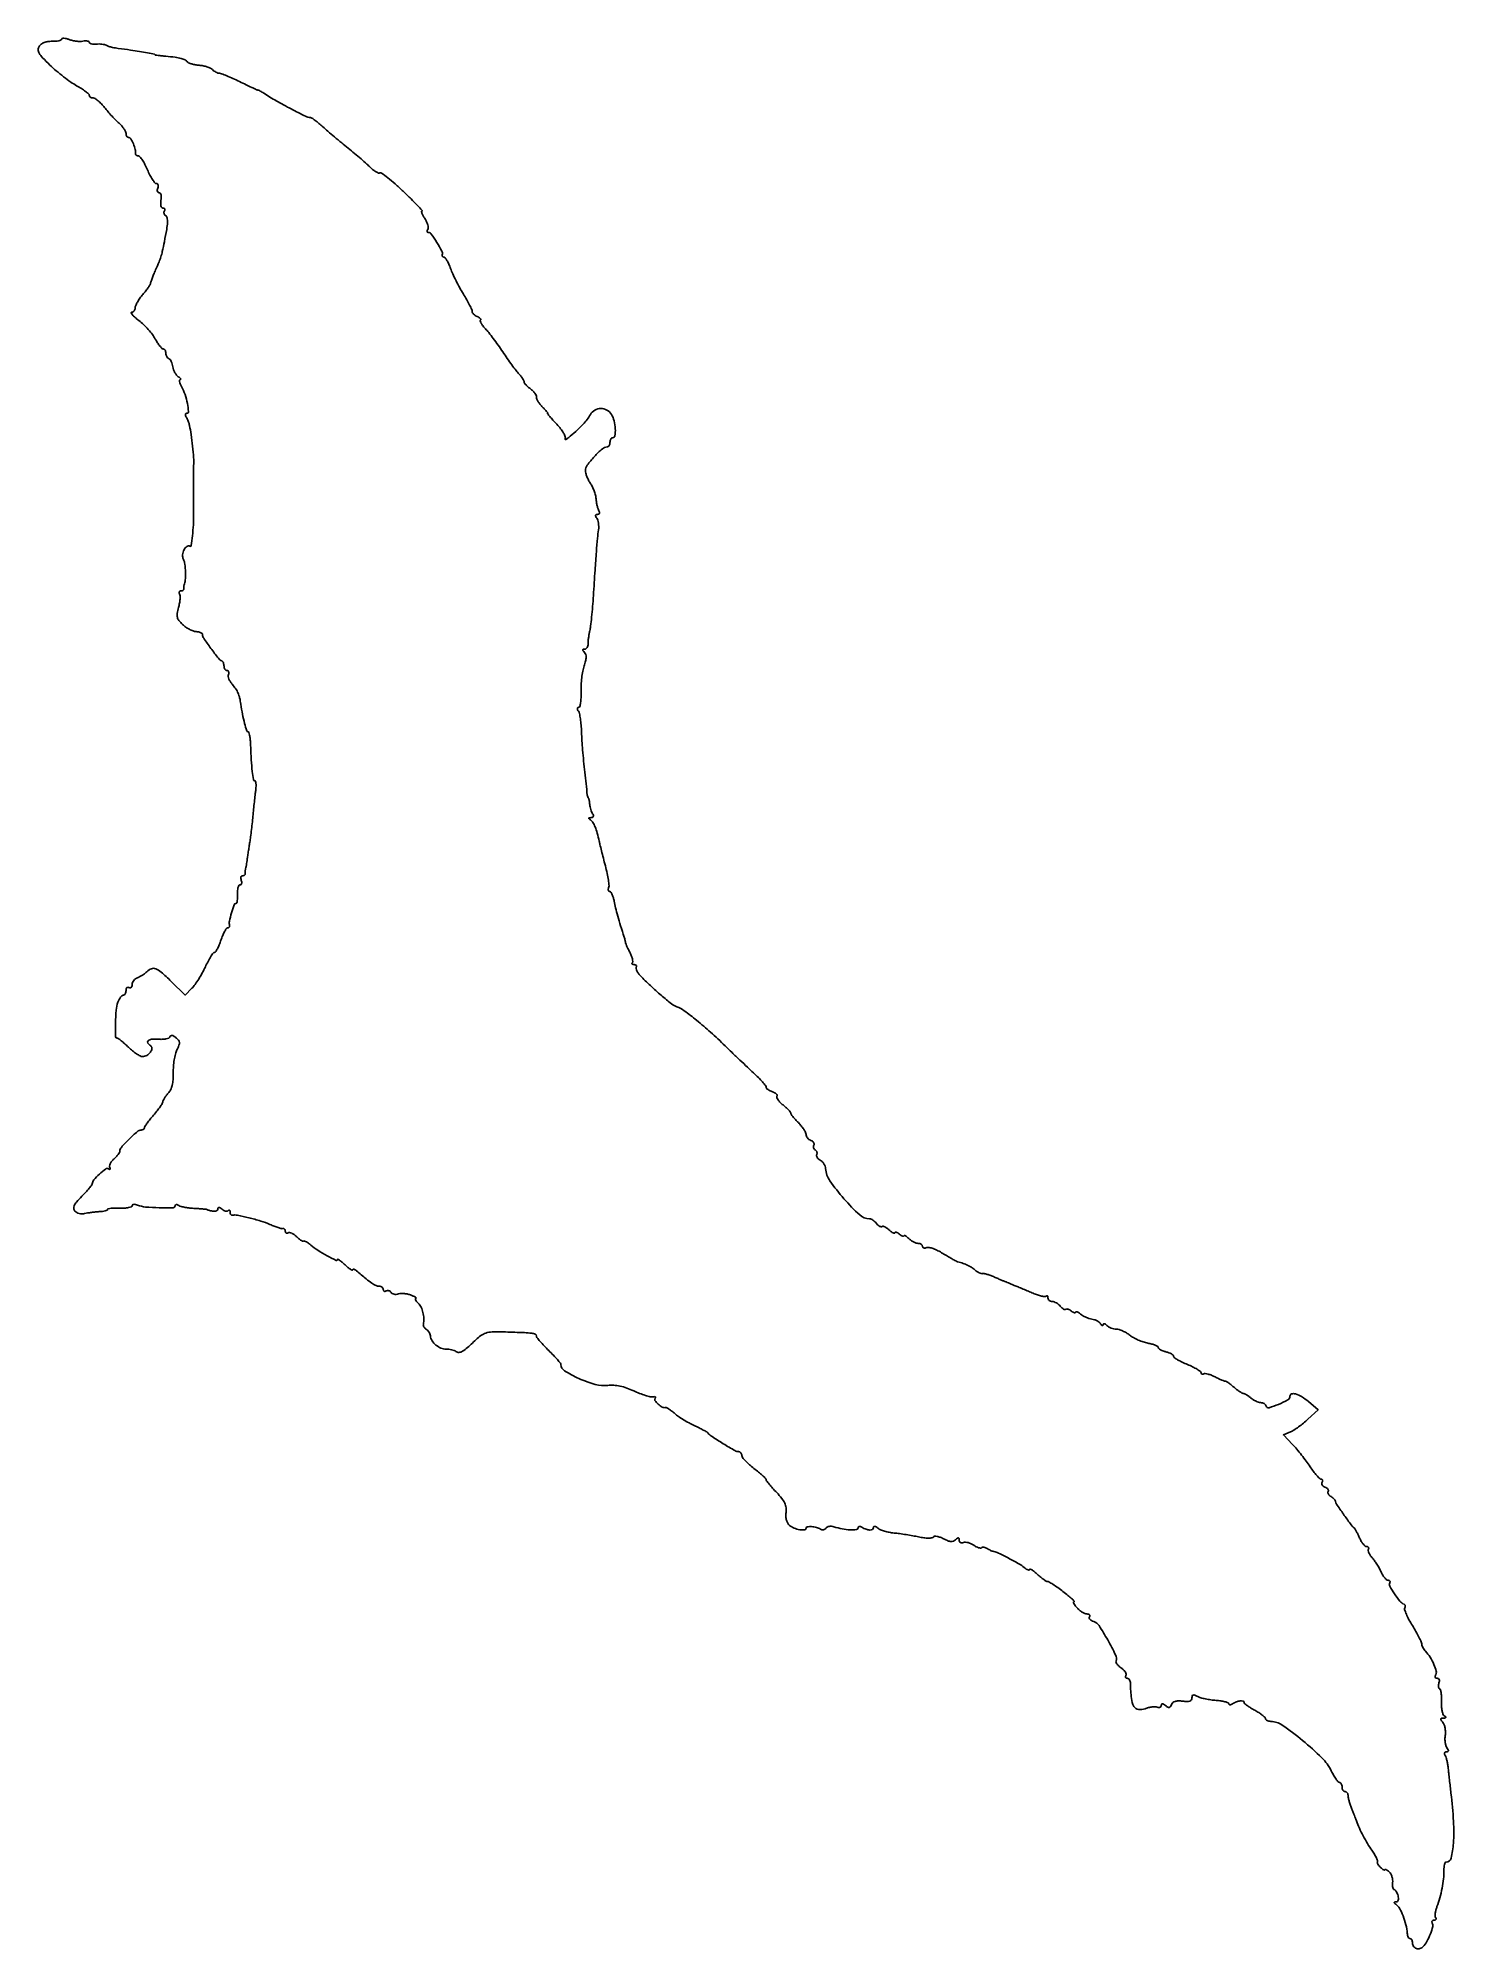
# Model space of a CAD drawing. Extents: x 0 to 462, y 1 to 624.
import ezdxf

# ---------------------------------------------------------------- set-up
doc = ezdxf.new("R2010")
doc.units = 0

msp = doc.modelspace()

# ---------------------------------------------------------------- linework, layer by layer
msp.add_lwpolyline([(8, 624.170105, -0.300262), (7.80291, 623.871498, -0.044183), (7.079298, 623.635151, -0.037766), (6.066921, 623.480185, -0.023501), (4.865695, 623.444856, 0.043182), (3.503294, 623.351086, 0.054757), (2.286431, 623.021592, 0.062206), (1.306116, 622.488472, 0.09602), (0.645667, 621.789407, 0.144335), (0.334215, 620.701625, 0.129112), (0.642122, 619.5654, 0.060357), (1.746587, 618.088181, 0.011047), (4.160922, 615.670301, 0.015475), (6.223507, 613.812945, 0.011327), (8.620334, 611.876748, 0.011467), (10.976246, 610.144895, 0.024739), (12.88095, 608.946753, -0.014048), (14.459048, 608.000522, -0.020431), (15.790029, 607.072101, -0.016628), (16.803747, 606.246987, -0.216897), (17, 605.815859, 0.14896), (17.095824, 605.501354, 0.094695), (17.367188, 605.227219, 0.079097), (17.772084, 605.034726, 0.063097), (18.25, 604.957653, -0.140239), (18.887159, 604.751779, -0.026941), (19.867188, 604.014375, -0.026792), (20.95119, 602.999458, -0.021888), (22, 601.80596, 0.010052), (23.121451, 600.467192, 0.007196), (24.426562, 599.01407, 0.00727), (25.710387, 597.665261, 0.015459), (26.75, 596.667971, -0.029459), (27.611112, 595.79435, -0.031914), (28.339063, 594.847591, -0.033706), (28.850302, 593.963503, -0.114724), (29, 593.319665, 0.06513), (29.065997, 592.81516, 0.08262), (29.25949, 592.387651, 0.09898), (29.546494, 592.10168, 0.147628), (29.883369, 592, -0.267859), (30.570967, 591.60317, -0.030787), (31.399187, 589.941474, -0.035503), (32.030066, 588.098731, -0.100863), (32.108151, 586.75, 0.142044), (32.148106, 586.464382, 0.117935), (32.335959, 586.220312, 0.098256), (32.647896, 586.056263, 0.072193), (33.035537, 586, -0.226325), (33.544134, 585.757355, -0.0245), (34.333507, 584.678125, -0.026229), (35.185709, 583.223883, -0.018168), (36, 581.5, 0.017619), (36.812001, 579.776063, 0.025558), (37.657273, 578.321875, 0.0235), (38.438013, 577.238893, 0.228659), (38.933078, 577, -0.17711), (39.267311, 576.877774, -0.148922), (39.473177, 576.559375, -0.103371), (39.508301, 576.074252, -0.058234), (39.361626, 575.5, 0.060626), (39.217896, 574.92587, 0.106628), (39.260832, 574.440625, 0.150311), (39.478451, 574.121912, 0.169937), (39.82679, 574, -0.247671), (40.189235, 573.808734, -0.092479), (40.428665, 573.265625, -0.063932), (40.512247, 572.457785, -0.038717), (40.414222, 571.5, 0.038934), (40.315311, 570.529402, 0.067301), (40.404766, 569.724391, 0.099416), (40.657857, 569.191295, 0.236614), (41.03946, 569, -0.096535), (41.406631, 568.928443, -0.174296), (41.6322, 568.726548, -0.171323), (41.679808, 568.424331, -0.092883), (41.542705, 568.069098, 0.098696), (41.393952, 567.670058, 0.097863), (41.408915, 567.243212, 0.098025), (41.585016, 566.854703, 0.099382), (41.89516, 566.564795, -0.207358), (42.417965, 565.814061, -0.060857), (42.52962, 564.382102, -0.031959), (42.276749, 562.042059, -0.00674), (41.520231, 558, -0.003985), (40.850606, 554.803013, -0.021937), (40.400861, 553.100785, -0.023619), (39.81663, 551.497311, -0.005085), (38.646827, 548.782119, 0.005882), (38.01603, 547.311549, 0.007992), (37.483755, 545.969022, 0.005612), (37.070313, 544.837282, 0.084961), (37, 544.426475, -0.142304), (36.888391, 544.042268, -0.010105), (36.265625, 543.1033, -0.013601), (35.457644, 542.002175, -0.009818), (34.5, 540.817631, 0.021493), (33.543043, 539.575726, 0.02408), (32.734375, 538.301218, 0.024333), (32.157224, 537.161041, 0.105371), (32, 536.423275, -0.080127), (31.912316, 535.879627, -0.091364), (31.658948, 535.418087, -0.100749), (31.281782, 535.109511, -0.121819), (30.838971, 535, 0.543651), (30.692008, 534.773164, 0.073957), (31.063309, 534.192188, 0.034203), (31.947147, 533.307112, 0.014833), (33.233057, 532.25, -0.027572), (34.723292, 530.959941, -0.019223), (36.261851, 529.353125, -0.01945), (37.622141, 527.692704, -0.037603), (38.551556, 526.25, 0.01867), (39.288407, 525.005171, 0.026018), (40.04444, 523.954687, 0.024588), (40.731446, 523.17927, 0.201829), (41.157471, 523, -0.164607), (41.478867, 522.891245, -0.095712), (41.752507, 522.583854, -0.0768), (41.93743, 522.125177, -0.057547), (42, 521.583333, 0.063702), (42.072469, 521.016821, 0.063118), (42.285255, 520.484896, 0.068849), (42.599698, 520.066145, 0.115149), (42.971081, 519.833333, -0.149134), (43.368938, 519.545229, -0.04677), (43.760591, 518.912822, -0.042008), (44.088458, 518.084877, -0.035737), (44.295128, 517.167762, 0.047717), (44.53549, 516.208695, 0.040492), (44.963284, 515.255525, 0.042344), (45.501891, 514.446633, 0.083814), (46.074047, 513.933075, -0.023668), (46.571778, 513.584038, -0.075743), (46.850479, 513.291222, -0.271928), (46.864645, 513.111113, -0.281817), (46.714816, 513.015313, 0.360054), (46.507762, 512.837089, 0.087274), (46.510305, 512.350471, 0.051707), (46.719848, 511.628977, 0.026362), (47.121205, 510.773526, -0.041191), (48.265433, 508.134118, -0.033449), (49.058047, 505.15286, -0.030557), (49.396445, 502.601947, -0.435104), (48.835672, 502, 0.171574), (48.539862, 501.895415, 0.190698), (48.391506, 501.632812, 0.11957), (48.43226, 501.229194, 0.054994), (48.662863, 500.75, -0.02897), (48.98395, 500.162912, -0.016909), (49.302881, 499.426562, -0.016873), (49.573206, 498.665206, -0.027305), (49.74507, 498, -0.015907), (50.231634, 495.10342, -0.006919), (50.701879, 491.228834, -0.005947), (51.058947, 487.483217, -0.03454), (51.086902, 485.5, 0.011877), (51.021008, 483.388965, 0.001019), (50.991759, 477.984656, 0.001431), (50.98898, 472.563748, 0.004754), (51.031234, 469, -0.017971), (50.981545, 465.590941, -0.015292), (50.690066, 462.00449, -0.00775), (50.277661, 458.779196, -0.540083), (49.863307, 458.585277, 0.308201), (48.885656, 458.541001, 0.117155), (47.967112, 457.437912, 0.089614), (47.484422, 455.774148, 0.139714), (47.741117, 454.313922, -0.083071), (48.205897, 452.732678, -0.02259), (48.401653, 450.125626, -0.022187), (48.363673, 447.523099, -0.091463), (47.988723, 446, 0.057394), (47.910489, 445.755036, 0.027247), (47.864204, 445.426563, 0.026578), (47.852784, 445.073809, 0.033968), (47.881579, 444.75, -0.145617), (47.84349, 444.464438, -0.11953), (47.654128, 444.220313, -0.098132), (47.336897, 444.056168, -0.070581), (46.940983, 444, 0.106988), (46.58516, 443.922981, 0.181228), (46.372161, 443.710197, 0.162794), (46.338586, 443.390332, 0.084047), (46.491697, 443.013435, -0.131764), (46.669804, 442.419958, -0.026506), (46.643699, 441.307597, -0.02631), (46.471284, 439.9792, -0.021934), (46.152936, 438.591717, 0.026742), (45.72463, 436.639103, 0.099131), (45.768724, 435.385418, 0.109747), (46.287759, 434.31474, 0.036666), (47.47242, 433.02591, 0.037511), (48.497185, 432.198574, 0.030994), (49.699807, 431.47401, 0.032066), (50.892234, 430.946976, 0.069329), (51.870198, 430.734825, -0.037867), (52.685668, 430.610842, -0.054529), (53.374371, 430.37068, -0.069239), (53.846644, 430.059411, -0.215705), (54, 429.720474, 0.151776), (54.354874, 428.578332, 0.007127), (56.716468, 425.247589, 0.008086), (59.15419, 422.022115, 0.122918), (60.25, 421.166667, -0.12921), (60.537453, 420.936478, -0.058488), (60.779687, 420.515104, -0.052342), (60.944374, 419.983289, -0.048968), (61, 419.416667, 0.066593), (61.072447, 418.875126, 0.08363), (61.284531, 418.416146, 0.099393), (61.59924, 418.109182, 0.144699), (61.968615, 418, -0.154189), (62.296799, 417.89633, -0.152284), (62.507839, 417.622499, -0.114178), (62.560955, 417.206498, -0.066606), (62.444087, 416.714889, 0.133766), (62.380088, 416.079931, 0.051546), (62.617072, 415.218624, 0.046286), (63.083005, 414.287597, 0.042086), (63.725472, 413.425843, -0.030813), (64.840448, 411.998521, -0.048917), (65.588461, 410.641536, -0.04476), (66.100056, 409.079837, -0.021335), (66.488088, 407, 0.012382), (67.040287, 403.715153, 0.016629), (67.712331, 400.772991, 0.009704), (68.405404, 398.337363, 0.32977), (68.861291, 398, -0.328881), (69.118881, 397.810018, -0.023639), (69.354148, 396.898438, -0.025873), (69.541594, 395.687476, -0.015986), (69.642192, 394.25, 0.004984), (69.902397, 388.818231, 0.014321), (70.228372, 385.058082, 0.011288), (70.597759, 382.392352, 0.368014), (71.05863, 382, -0.329833), (71.294141, 381.825676, -0.045632), (71.425994, 381.192187, -0.037766), (71.460207, 380.304226, -0.022536), (71.373514, 379.25, 0.00393), (71.203002, 377.826978, 0.001231), (70.969527, 375.692187, 0.00123), (70.720577, 373.30739, 0.00136), (70.491779, 371, -0.003174), (70.248897, 368.637921, -0.002514), (69.957294, 366.0875, -0.002541), (69.662811, 363.723854, -0.006333), (69.416898, 362, 0.000797), (69.182426, 360.477151, 0.000591), (68.928017, 358.79375, 0.000598), (68.691672, 357.204305, 0.00135), (68.517388, 356, -0.004635), (68.36688, 355.006095, -0.005809), (68.208085, 354.0875, -0.004729), (68.058859, 353.320874, -0.044584), (67.96282, 353, 0.053883), (67.894473, 352.755197, 0.02493), (67.856595, 352.426563, 0.02435), (67.850875, 352.073802, 0.031041), (67.881579, 351.75, -0.132511), (67.850929, 351.464337, -0.11996), (67.680683, 351.220312, -0.103422), (67.39249, 351.056543, -0.077818), (67.031385, 351, 0.184534), (66.710807, 350.877514, 0.147206), (66.516384, 350.559375, 0.100118), (66.488865, 350.074366, 0.055937), (66.638374, 349.5, -0.058443), (66.78479, 348.925758, -0.103661), (66.748978, 348.440625, -0.149059), (66.542076, 348.1222, -0.17646), (66.206603, 348, 0.266318), (65.834757, 347.786822, 0.067398), (65.556155, 347.11875, 0.050683), (65.400499, 346.149432, 0.031777), (65.406923, 345, -0.022809), (65.433965, 343.850091, -0.037413), (65.339801, 342.88125, -0.044172), (65.155495, 342.18833, -0.315522), (64.886765, 342, 0.320161), (64.285214, 341.570822, 0.01309), (63.440114, 338.888544, 0.019001), (62.776611, 336.189465, 0.11343), (62.809501, 334.75, -0.112047), (62.816812, 334.46419, -0.12974), (62.697308, 334.220313, -0.122259), (62.466013, 334.057337, -0.092893), (62.16006, 334, 0.249459), (61.761619, 333.788019, 0.024448), (61.179067, 332.825, 0.02637), (60.566792, 331.532565, 0.017731), (60, 330, -0.017203), (59.43503, 328.467392, -0.025684), (58.828275, 327.175, -0.023413), (58.252756, 326.208573, -0.251847), (57.864934, 326, 0.242091), (57.445983, 325.784523, 0.015508), (56.656531, 324.604688, 0.019922), (55.780235, 323.070104, 0.013302), (54.895616, 321.25, -0.018067), (53.9092, 319.268683, -0.015191), (52.726761, 317.243358, -0.01546), (51.532901, 315.459293, -0.040317), (50.537568, 314.280581), (48.33389, 312.061163), (43.735491, 316.530581, 0.011142), (40.456907, 319.578115, 0.086801), (38.688298, 320.670846, 0.193657), (37.300354, 320.667643, 0.098977), (35.821429, 319.694046, -0.032699), (35.188695, 319.145628, -0.019697), (34.374107, 318.577059, -0.019688), (33.516174, 318.073676, -0.032327), (32.75, 317.725431, 0.072987), (32.080998, 317.353241, 0.064339), (31.514062, 316.790246, 0.067208), (31.130533, 316.12988, 0.098304), (31, 315.472368, -0.064544), (30.926906, 314.908495, -0.136231), (30.70625, 314.530694, -0.191443), (30.379516, 314.39521, -0.14305), (30, 314.5, 0.139169), (29.620352, 314.607943, 0.191142), (29.29375, 314.478525, 0.138808), (29.073267, 314.110654, 0.066118), (29, 313.559017, -0.057899), (28.930721, 312.96274, -0.077093), (28.726045, 312.457961, -0.095911), (28.42314, 312.119716, -0.163747), (28.067388, 312, 0.180741), (27.655329, 311.846018, 0.051512), (27.180563, 311.339063, 0.044697), (26.723912, 310.611265, 0.034666), (26.358034, 309.75, 0.060986), (25.795143, 307.11668, 0.01674), (25.560309, 302.87374, 0.008538), (25.539846, 298.555201, 0.410542), (26.101686, 298.00013, -0.161709), (26.467046, 297.878705, -0.008612), (27.44877, 297.118788, -0.012787), (28.596162, 296.149368, -0.008908), (29.842584, 295, 0.020245), (31.146142, 293.851512, 0.024104), (32.466984, 292.88125, 0.023914), (33.64, 292.182023, 0.123046), (34.368454, 292, 0.132529), (35.749563, 292.372619, 0.096823), (36.949645, 293.425363, 0.131427), (37.449706, 294.620405, 0.296283), (37.048558, 295.469989, -0.105968), (36.097423, 296.382583, -0.375341), (36.193188, 297.155885, -0.165134), (37.344876, 297.645706, -0.038371), (39.477963, 297.641679, 0.029385), (40.836108, 297.614732, 0.041191), (42.039852, 297.761405, 0.047366), (42.947748, 298.040508, 0.216471), (43.315341, 298.433888, -0.165226), (43.585458, 298.787258, -0.185132), (44.001174, 298.882199, -0.102958), (44.578314, 298.673628, -0.034529), (45.311043, 298.149412, -0.051969), (46.130726, 297.315704, -0.14943), (46.425707, 296.569393, -0.112483), (46.292484, 295.652468, -0.023229), (45.630688, 294.149412, 0.053854), (45.132234, 292.799024, 0.021566), (44.734725, 290.866603, 0.021042), (44.481968, 288.728561, 0.024909), (44.429499, 286.694343, -0.023121), (44.378693, 284.407716, -0.043457), (44.093083, 282.583538, -0.053966), (43.563501, 281.132717, -0.073181), (42.772475, 279.986156, 0.021727), (42.093976, 279.191282, 0.025056), (41.520665, 278.376268, 0.025286), (41.110381, 277.646837, 0.115967), (41, 277.177322, -0.139128), (40.851202, 276.652924, -0.013648), (40.123442, 275.542752, -0.016428), (39.158839, 274.248289, -0.012298), (38.015973, 272.885509, 0.009954), (36.871766, 271.534046, 0.013763), (35.903812, 270.274181, 0.010299), (35.156429, 269.197951, 0.142222), (35.015973, 268.75, -0.135514), (34.930396, 268.463938, -0.097894), (34.701042, 268.220312, -0.084767), (34.362545, 268.056271, -0.070651), (33.966296, 268, 0.183268), (32.727299, 267.530079, 0.013526), (30.0305, 265.007263, 0.013416), (27.472193, 262.341535, 0.186625), (27, 261.120509, -0.138074), (26.881143, 260.698305, -0.02533), (26.419427, 260.022658, -0.025513), (25.78026, 259.265567, -0.020772), (25.023581, 258.521341, 0.041877), (24.313634, 257.761594, 0.055353), (23.81307, 256.95824, 0.067448), (23.578984, 256.232317, 0.184766), (23.67809, 255.711845, -0.040167), (23.861403, 255.353882, -0.293728), (23.828807, 255.173104, -0.310526), (23.654898, 255.134425, -0.042588), (23.305188, 255.311384, 0.307301), (22.340222, 255.270147, 0.025885), (20.317716, 253.598353, 0.028669), (18.465699, 251.692093, 0.180328), (18, 250.442828, -0.170648), (17.880995, 250.104298, -0.006016), (16.987428, 249.017457, -0.010544), (15.873797, 247.750891, -0.007116), (14.552946, 246.35155, 0.014644), (12.839177, 244.480292, 0.06938), (12.052237, 243.262424, 0.143717), (11.912637, 242.336592, 0.154167), (12.302946, 241.511273, 0.088255), (12.908614, 241.053636, 0.056654), (13.735865, 240.744304, 0.05482), (14.646135, 240.620561, 0.066896), (15.5, 240.713148, -0.01846), (16.460932, 240.912633, -0.008582), (17.720313, 241.103755, -0.008488), (19.050927, 241.259438, -0.01172), (20.25, 241.350811, 0.019781), (21.30397, 241.448235, 0.031467), (22.192188, 241.623338, 0.032772), (22.842982, 241.84123, 0.304467), (23, 242.075183, -0.361949), (23.18441, 242.296556, -0.01864), (24.175, 242.440602, -0.022523), (25.466418, 242.520887, -0.013596), (27, 242.505335, 0.021885), (28.533169, 242.515197, 0.03559), (29.825, 242.672727, 0.040546), (30.75557, 242.93382, 0.313782), (31, 243.284961, -0.231599), (31.143793, 243.578745, -0.135208), (31.514063, 243.731666, -0.083264), (32.079245, 243.707197, -0.044386), (32.75, 243.501084, 0.074487), (35.357695, 242.868069, 0.017725), (39.831017, 242.626296, 0.009944), (44.372012, 242.632381, 0.40801), (45, 243.273843, -0.201239), (45.106267, 243.527182, -0.182248), (45.367188, 243.642424, -0.104888), (45.77053, 243.579961, -0.048109), (46.25, 243.343126, 0.076611), (46.98236, 243.031744, 0.017298), (48.307812, 242.742986, 0.017533), (49.87697, 242.514092, 0.016208), (51.5, 242.388265, -0.004224), (53.033744, 242.306275, -0.007014), (54.325, 242.208102, -0.001969), (55.43075, 242.104021, -0.385853), (55.5, 242.027645, 0.322819), (55.56021, 241.944106, 0.008802), (56.014063, 241.801641, 0.015023), (56.57914, 241.653424, 0.009332), (57.25, 241.511973, 0.055949), (57.919679, 241.460061, 0.086609), (58.485937, 241.579101, 0.117734), (58.861472, 241.844026, 0.182493), (59, 242.210929, -0.136059), (59.098232, 242.565235, -0.279258), (59.343779, 242.694711, -0.128553), (59.755095, 242.560637, -0.030489), (60.342009, 242.131121, 0.050768), (60.904134, 241.753708, 0.066538), (61.483088, 241.537806, 0.082297), (61.989854, 241.507446, 0.171918), (62.342009, 241.675343, -0.113033), (62.592176, 241.832285, -0.253554), (62.806715, 241.79734, -0.172529), (62.953729, 241.56848, -0.057388), (63, 241.166667, 0.063972), (63.055718, 240.732959, 0.097496), (63.220312, 240.392151, 0.127016), (63.464716, 240.196995, 0.161869), (63.75, 240.168316, -0.104991), (65.363409, 240.18695, -0.010839), (69.096978, 239.35463, -0.014592), (72.977735, 238.279764, -0.028121), (76, 237.157305, 0.011392), (77.395201, 236.585346, 0.015047), (78.692188, 236.132125, 0.012423), (79.78155, 235.81741, 0.125453), (80.25, 235.814227, -0.145656), (80.535341, 235.800958, -0.132118), (80.779688, 235.634343, -0.10652), (80.943887, 235.331898, -0.071406), (81, 234.940983, 0.097291), (81.070753, 234.580812, 0.174874), (81.270068, 234.359963, 0.170704), (81.568513, 234.314184, 0.092168), (81.91938, 234.450174, -0.182803), (82.397336, 234.543067, -0.062263), (83.085455, 234.334709, -0.051984), (83.856955, 233.890662, -0.039838), (84.597952, 233.259191, 0.022056), (85.313431, 232.604196, 0.031264), (86.008238, 232.092604, 0.032009), (86.602877, 231.76141, 0.220615), (86.928571, 231.758184, -0.20336), (87.25899, 231.765825, -0.0305), (87.873003, 231.477428, -0.030158), (88.594342, 231.024795, -0.021857), (89.341225, 230.439862, 0.033603), (91.620783, 228.739379, 0.018033), (94.636671, 226.941086, 0.010399), (97.558057, 225.417152, 0.556347), (98, 225.691398, -0.551391), (98.161679, 225.793434, -0.037511), (98.734375, 225.465657, -0.026703), (99.540064, 224.855437, -0.013146), (100.5, 224, 0.014281), (101.460049, 223.148365, 0.029488), (102.265625, 222.550943, 0.045151), (102.828701, 222.251392, 0.536432), (103, 222.365113, -0.295045), (103.112188, 222.538682, -0.17472), (103.367187, 222.558415, -0.07681), (103.769604, 222.377722, -0.031767), (104.25, 222.020889, 0.004722), (107.404019, 219.402141, 0.021887), (109.304122, 217.988235, 0.038287), (110.629391, 217.230452, 0.111176), (111.65301, 217, -0.077092), (112.167603, 216.920184, -0.08987), (112.604322, 216.688914, -0.100771), (112.896272, 216.34486, -0.126365), (113, 215.940983, 0.098926), (113.071817, 215.581552, 0.176081), (113.273452, 215.362055, 0.169366), (113.57557, 215.318355, 0.090666), (113.930902, 215.457295, -0.112784), (114.336156, 215.595632, -0.10021), (114.780245, 215.55313, -0.094203), (115.195018, 215.335602, -0.086805), (115.515059, 214.975635, 0.130043), (115.897105, 214.613544, 0.074779), (116.496626, 214.394243, 0.06626), (117.213399, 214.344658, 0.061094), (117.939227, 214.480711, -0.067768), (118.789042, 214.628341, -0.03287), (119.893445, 214.596257, -0.031856), (121.058141, 214.410152, -0.039615), (122.10507, 214.084775, -0.013065), (122.971754, 213.711539, -0.035761), (123.555195, 213.389566, -0.127612), (123.744358, 213.182892, -0.54019), (123.678571, 213.063386, 0.35547), (123.507634, 212.900889, 0.140347), (123.560045, 212.557013, 0.06218), (123.882052, 212.036862, 0.026726), (124.428571, 211.428571, -0.084323), (125.33728, 210.148008, -0.053522), (125.952135, 208.42062, -0.050739), (126.211975, 206.487718, -0.054688), (126.065635, 204.591641, 0.115286), (126.082895, 204.192944, 0.065609), (126.273505, 203.746911, 0.060062), (126.598472, 203.323729, 0.060668), (127.013698, 202.991534, -0.073521), (127.458564, 202.616561, -0.044164), (127.869255, 202.059623, -0.043208), (128.187223, 201.41907, -0.05723), (128.354491, 200.790458, 0.10611), (128.945341, 199.207096, 0.076689), (130.193778, 197.788452, 0.076351), (131.818168, 196.80668, 0.103235), (133.5, 196.491079, -0.037531), (134.353952, 196.444252, -0.029384), (135.265863, 196.270235, -0.030178), (136.099252, 196.005437, -0.061754), (136.702939, 195.682401, 0.173361), (137.696972, 195.405821, 0.118934), (138.822766, 195.764817, 0.045983), (140.467899, 196.982917, 0.006151), (143.652412, 199.899719, -0.048386), (145.305591, 201.175238, -0.082262), (146.912605, 201.847683, -0.05479), (149.072313, 202.11397, -0.011736), (152.854264, 202.075149, -0.001859), (159.080868, 201.841832, -0.022274), (161.476444, 201.635999, -0.070532), (162.626918, 201.316254, -0.298108), (163, 200.746114, 0.166747), (163.16867, 200.25441, 0.009848), (164.175, 199.011501, 0.013984), (165.46757, 197.562095, 0.009793), (167, 196, -0.007266), (168.532752, 194.453292, -0.010798), (169.825, 193.051445, -0.006159), (170.862074, 191.846899, -0.176424), (171, 191.468171, 0.259546), (172.170578, 189.365036, 0.033767), (176.874111, 186.871223, 0.037941), (182.194684, 184.964202, 0.0948), (186.293064, 184.638605, -0.045057), (188.206089, 184.676301, -0.035105), (190.266287, 184.384856, -0.031999), (192.4547, 183.768129, -0.024624), (194.752546, 182.829213, 0.015689), (196.680131, 182.00111, 0.018739), (198.54606, 181.347527, 0.017764), (200.140716, 180.916613, 0.105179), (201, 180.900449, -0.036456), (201.531207, 180.963369, -0.150342), (201.840931, 180.883151, -0.340667), (201.911731, 180.696329, -0.121377), (201.756361, 180.434764, 0.357895), (201.688802, 179.687691, 0.060489), (202.703636, 178.525997, 0.055362), (204.07697, 177.542806, 0.178052), (205.169436, 177.368403, -0.174885), (205.554794, 177.309309, -0.019702), (206.326828, 176.848803, -0.021998), (207.227977, 176.203806, -0.016175), (208.169436, 175.414756, 0.030716), (209.344219, 174.486918, 0.013796), (210.990397, 173.409606, 0.013598), (212.797891, 172.363391, 0.018012), (214.5, 171.516928, -0.007379), (216.068486, 170.778083, -0.009784), (217.471875, 170.057154, -0.007446), (218.618249, 169.417406, -0.090622), (219, 169.092813, 0.077004), (220.325161, 167.902843, 0.007456), (223.988131, 165.590587, 0.005365), (227.80343, 163.316836, 0.132444), (228.97856, 163, -0.120119), (229.371791, 162.904148, -0.096722), (229.713554, 162.632813, -0.088244), (229.951527, 162.227488, -0.079627), (230.046305, 161.75, 0.157053), (230.284865, 161.093586, 0.02229), (231.226804, 159.985938, 0.023579), (232.500346, 158.740223, 0.018108), (234, 157.5, -0.008625), (235.500531, 156.306233, -0.012683), (236.773196, 155.202027, -0.008002), (237.787301, 154.245845, -0.182754), (237.953695, 153.889879, 0.147223), (238.099211, 153.512575, 0.006365), (238.993329, 152.391323, 0.010386), (240.111141, 151.082042, 0.007173), (241.427851, 149.645177, -0.021943), (243.097448, 147.711562, -0.058208), (244.053604, 146.159333, -0.076239), (244.480382, 144.695178, -0.064422), (244.484867, 143.080424, 0.044176), (244.436295, 141.789028, 0.054549), (244.627703, 140.6006, 0.061246), (245.038309, 139.604571, 0.091433), (245.640443, 138.883442, 0.079671), (247.081463, 138.03191, 0.052886), (248.936454, 137.520443, 0.062267), (250.503605, 137.459304, 0.389422), (251, 138, -0.373084), (251.401873, 138.463616, -0.052321), (252.77415, 138.515635, -0.048355), (254.392248, 138.249039, -0.073544), (255.698483, 137.686348, 0.089671), (256.192253, 137.492151, 0.095241), (256.711972, 137.489065, 0.099806), (257.176648, 137.676239, 0.109268), (257.515059, 138.024365, -0.140539), (257.909258, 138.382843, -0.072871), (258.547561, 138.589591, -0.063247), (259.320469, 138.62163, -0.055666), (260.112622, 138.464255, 0.029561), (262.833869, 137.774543, 0.035965), (265.444619, 137.467093, 0.037756), (267.480002, 137.528482, 0.383604), (268, 138.106525, -0.157067), (268.103113, 138.426674, -0.193664), (268.365941, 138.593302, -0.127589), (268.769365, 138.564461, -0.058371), (269.25, 138.337137, 0.046252), (270.626221, 137.645047, 0.085174), (271.850183, 137.39237, 0.149183), (272.668209, 137.612209, 0.25856), (273, 138.210929, -0.186366), (273.120827, 138.523836, -0.24545), (273.403332, 138.627729, -0.10851), (273.867267, 138.460924, -0.032861), (274.476605, 138.019416, 0.07474), (275.29918, 137.522394, 0.024865), (276.627892, 137.045489, 0.024117), (278.173672, 136.656285, 0.025234), (279.726605, 136.424797, -0.009608), (281.478061, 136.21941, -0.005054), (283.646329, 135.90045, -0.005025), (285.861474, 135.528834, -0.007708), (287.771535, 135.158162, 0.019875), (289.469895, 134.871255, 0.030273), (290.961764, 134.771033, 0.031191), (292.122289, 134.835869, 0.228625), (292.578286, 135.126669, -0.245818), (292.974632, 135.361643, -0.056375), (293.777164, 135.313785, -0.045788), (294.798583, 135.038008, -0.030517), (295.907995, 134.547578, 0.024719), (297.322065, 133.902781, 0.075992), (298.344332, 133.666979, 0.113451), (299.147685, 133.789156, 0.10249), (299.851244, 134.251244, -0.023932), (300.426309, 134.773745, -0.209635), (300.75, 134.865564, -0.322981), (300.94587, 134.678768, -0.046107), (301, 134.093011, 0.117599), (301.108737, 133.637081, 0.149145), (301.406902, 133.326093, 0.133592), (301.85632, 133.213858, 0.086597), (302.385198, 133.317573, -0.106435), (303.058246, 133.422281, -0.047932), (303.946129, 133.284886, -0.04449), (304.892476, 132.952003, -0.045996), (305.753836, 132.459867, 0.030621), (306.554693, 131.969088, 0.043946), (307.32056, 131.644623, 0.052183), (307.951215, 131.511111, 0.22618), (308.302107, 131.635441, -0.163752), (308.614733, 131.790633, -0.069785), (309.08775, 131.789123, -0.058535), (309.637987, 131.643059, -0.047214), (310.183469, 131.365448, 0.012979), (310.724173, 131.041947, 0.014623), (311.260144, 130.760208, 0.01396), (311.727526, 130.547663, 0.07332), (312, 130.477361, -0.08633), (313.429728, 130.068771, -0.006655), (317.013895, 128.275539, -0.008695), (320.502514, 126.394078, -0.048149), (322.25, 125.177362, 0.026108), (322.922446, 124.663789, 0.060164), (323.485937, 124.370537, 0.134092), (323.846736, 124.336861, 0.364256), (324, 124.519326, -0.511023), (324.190867, 124.657307, -0.058743), (324.758041, 124.392878, -0.034074), (325.589395, 123.797189, -0.016085), (326.580564, 122.924314, 0.014048), (327.617815, 122.003332, 0.019543), (328.599734, 121.242962, 0.016357), (329.439944, 120.683887, 0.179355), (329.830564, 120.604918, -0.175765), (330.261082, 120.520997, -0.007539), (331.594033, 119.693509, -0.012114), (333.161684, 118.632777, -0.008255), (334.893802, 117.354918, -0.00824), (336.524364, 116.06681, -0.016448), (337.762281, 114.985507, -0.017914), (338.566828, 114.178878, -0.654839), (338.488815, 114, 0.439714), (338.336456, 113.833895, 0.095751), (338.45635, 113.4125, 0.046161), (338.860485, 112.768422, 0.020737), (339.5, 112, 0.034822), (340.29623, 111.234664, 0.034855), (341.190729, 110.5875, 0.037045), (342.049308, 110.137693, 0.102488), (342.714005, 110, -0.068581), (343.209244, 109.931751, -0.142682), (343.537124, 109.727399, -0.19041), (343.648959, 109.424499, -0.133522), (343.544496, 109.071996, 0.204286), (343.483412, 108.669318, 0.120305), (343.717089, 108.233254, 0.08312), (344.226441, 107.826773, 0.05013), (344.93744, 107.519856, -0.173701), (346.655646, 106.210136, -0.015617), (349.503669, 101.504851, -0.014876), (352.066017, 96.6226, -0.194988), (352.202997, 94.62365, 0.193852), (352.231862, 94.18846, 0.050872), (352.604927, 93.581119, 0.043928), (353.207475, 92.921607, 0.032935), (353.974613, 92.305228, -0.041441), (354.720506, 91.684778, -0.05898), (355.259548, 91.013114, -0.075552), (355.52685, 90.394132, -0.205421), (355.457713, 89.931578, 0.083708), (355.31285, 89.575673, 0.162427), (355.343922, 89.273651, 0.181481), (355.544083, 89.072773, 0.107443), (355.878834, 89, -0.1693), (356.262025, 88.866423, -0.091957), (356.593428, 88.485938, -0.073458), (356.823987, 87.919427, -0.054886), (356.911637, 87.25, 0.021144), (357.216545, 82.402159, 0.106828), (358.059275, 79.841511, 0.226196), (359.52977, 78.846037, 0.129088), (361.70785, 79.079025, -0.030144), (362.814906, 79.425182, -0.029765), (363.960233, 79.637468, -0.031162), (364.982364, 79.700362, -0.091645), (365.672449, 79.572199, 0.073604), (366.179953, 79.458996, 0.121963), (366.610032, 79.532913, 0.152499), (366.893931, 79.77971, 0.139018), (367, 80.15383, -0.108727), (367.090349, 80.564402, -0.303514), (367.329983, 80.710742, -0.138095), (367.740768, 80.576628, -0.02568), (368.383217, 80.096921, 0.040366), (369.096496, 79.596233, 0.177264), (369.594395, 79.505392, 0.205486), (369.987496, 79.760558, 0.055885), (370.335899, 80.432957, -0.12891), (370.782765, 81.055189, -0.099514), (371.521337, 81.452178, -0.071816), (372.573028, 81.612678, -0.033498), (373.952683, 81.5313, 0.026263), (375.381142, 81.426298, 0.090369), (376.294974, 81.573198, 0.161623), (376.806037, 81.969928, 0.148633), (377, 82.608003, -0.07524), (377.099127, 83.26301, -0.263074), (377.398711, 83.545428, -0.157582), (377.934249, 83.507248, -0.026914), (378.871448, 83.068799, 0.05277), (379.868303, 82.663744, 0.017365), (381.405489, 82.278129, 0.017079), (383.152637, 81.965786, 0.018537), (384.869982, 81.783615, -0.018345), (386.45189, 81.616423, -0.029192), (387.785168, 81.345663, -0.02892), (388.772278, 81.022327, -0.307863), (388.998535, 80.690983, 0.21319), (389.105852, 80.451894, 0.178443), (389.366757, 80.349003, 0.09985), (389.770336, 80.421014, 0.045728), (390.25, 80.662863, -0.046846), (391.510317, 81.294796, -0.061296), (392.758282, 81.611742, -0.091865), (393.669765, 81.559783, -0.345499), (394, 81.13892, 0.221064), (394.166809, 80.780072, 0.016841), (395.028125, 80.102084, 0.020654), (396.159051, 79.341787, 0.014145), (397.5, 78.569933, -0.017404), (398.84069, 77.786555, -0.024594), (399.971875, 76.991248, -0.022482), (400.813449, 76.272384, -0.207638), (401, 75.842529, 0.193395), (401.13113, 75.516188, 0.083081), (401.514063, 75.23056, 0.064636), (402.08022, 75.02646, 0.046027), (402.75, 74.942354, -0.144819), (406.484485, 73.702434, -0.019594), (413.139526, 68.670607, -0.022515), (419.42352, 63.028875, -0.085574), (422.491817, 58.762166, 0.016842), (423.253898, 57.320923, 0.024246), (424.030707, 56.105136, 0.021768), (424.73704, 55.196103, 0.22013), (425.160881, 55, -0.17377), (425.481069, 54.885257, -0.093407), (425.753509, 54.559375, -0.073712), (425.937863, 54.073847, -0.053983), (426, 53.5, 0.064853), (426.074694, 52.926543, 0.082425), (426.29375, 52.440625, 0.098894), (426.618646, 52.115568, 0.148195), (427, 52, -0.142091), (427.38134, 51.889397, -0.099719), (427.70625, 51.578498, -0.084528), (427.925129, 51.113566, -0.06794), (428, 50.5651, 0.051594), (428.076385, 49.826811, 0.015406), (428.342573, 48.724766, 0.015272), (428.719796, 47.498148, 0.015964), (429.166206, 46.3151, -0.001106), (429.625087, 45.200441, -0.00145), (430.039068, 44.180061, -0.00106), (430.381762, 43.323067, -0.013719), (430.5, 43, 0.022015), (431.382908, 40.706201, 0.014958), (432.578204, 38.176223, 0.01459), (433.969016, 35.633145, 0.016803), (435.445377, 33.295197, -0.013161), (436.36492, 31.862242, -0.019704), (437.084059, 30.560764, -0.01524), (437.587794, 29.47651, -0.241057), (437.560735, 29.08295, 0.210904), (437.521138, 28.77041, 0.054815), (437.722765, 28.292472, 0.046), (438.096495, 27.74698, 0.03304), (438.60496, 27.210573, 0.021132), (439.141006, 26.755559, 0.047649), (439.590207, 26.469954, 0.10189), (439.882324, 26.389729, 0.433366), (440, 26.5, -0.433014), (440.117071, 26.609834, -0.103065), (440.406305, 26.530046, -0.047838), (440.851666, 26.244474, -0.021143), (441.383166, 25.789427, -0.079918), (441.894953, 25.131302, -0.047662), (442.287866, 24.217832, -0.046283), (442.51245, 23.206198, -0.058744), (442.520679, 22.25, 0.031167), (442.480615, 21.387811, 0.050763), (442.566282, 20.660937, 0.068681), (442.752273, 20.160601, 0.276152), (443.020882, 20, -0.201832), (443.343586, 19.864204, -0.052252), (443.701277, 19.4125, -0.044631), (444.034833, 18.765735, -0.032805), (444.289749, 18, -0.04981), (444.413951, 17.211543, -0.090548), (444.333591, 16.566278, -0.132199), (444.066377, 16.14697, -0.183857), (443.65638, 15.984687, 0.037837), (443.174183, 15.941717, 0.335691), (443.03637, 15.796294, 0.249194), (443.122631, 15.578839, 0.026081), (443.572942, 15.234687, -0.117456), (444.743535, 13.943743, -0.032152), (445.918169, 11.438415, -0.032467), (446.851059, 8.518374, -0.042337), (447.29695, 5.75, 0.042521), (447.405095, 5.080134, 0.05951), (447.620711, 4.514062, 0.075592), (447.903861, 4.128726, 0.199118), (448.214286, 4, -0.175075), (448.51411, 3.891697, -0.093051), (448.769196, 3.583854, -0.073277), (448.94184, 3.125316, -0.053501), (449, 2.583333, 0.152831), (449.347179, 1.474039, 0.162255), (450.257795, 0.792559, 0.152401), (451.442282, 0.770907, 0.13319), (452.502735, 1.419643, 0.066033), (453.718892, 3.104973, 0.031332), (454.838612, 5.542809, 0.026416), (455.620117, 7.940309, 0.206841), (455.453687, 9.074936, -0.098253), (455.321831, 9.427704, -0.175591), (455.378332, 9.728262, -0.169917), (455.616862, 9.929469, -0.091278), (456, 10, 0.090113), (456.383703, 10.069719, 0.168859), (456.623299, 10.2691, 0.176523), (456.6814, 10.566796, 0.099546), (456.551863, 10.916084, -0.13543), (456.398365, 11.441273, -0.03432), (456.446327, 12.337194, -0.032458), (456.645782, 13.3914, -0.027867), (456.98764, 14.467491, 0.024079), (457.915713, 17.313986, 0.019092), (458.649726, 20.465263, 0.019453), (459.123946, 23.565933, 0.030787), (459.261783, 26.25, -0.027017), (459.307941, 27.303754, -0.042748), (459.472585, 28.192188, -0.052757), (459.717981, 28.817259, -0.279796), (460.018977, 29, 0.349159), (461.618631, 30.272157, 0.039674), (462.347439, 35.16756, 0.031889), (462.381118, 42.28926, 0.01482), (461.562299, 51.5, -0.001436), (461.314827, 53.634331, -0.001182), (461.062675, 55.91323, -0.001193), (460.841066, 58.007009, -0.003178), (460.695992, 59.502484, 0.019259), (460.535183, 60.74349, 0.018324), (460.2774, 61.989446, 0.018627), (459.968389, 63.072588, 0.059675), (459.652973, 63.752484, -0.063926), (459.427128, 64.250309, -0.15525), (459.431045, 64.64917, -0.202366), (459.654612, 64.905516, -0.114055), (460.063428, 65, 0.084034), (460.524957, 65.07812, 0.277044), (460.714647, 65.305666, 0.171812), (460.643702, 65.682848, 0.035544), (460.257956, 66.25, -0.095594), (459.907059, 66.927769, -0.036833), (459.681654, 67.967516, -0.034794), (459.597556, 69.161932, -0.036106), (459.681981, 70.341544, 0.042103), (459.752916, 71.532862, 0.037969), (459.628852, 72.762119, 0.040044), (459.343602, 73.849562, 0.089272), (458.924025, 74.591544, -0.022815), (458.377304, 75.315063, -0.188038), (458.285057, 75.709489, -0.310871), (458.498758, 75.941291, -0.053062), (459.127555, 76.015313, 0.029225), (459.711112, 76.055989, 0.288479), (459.892535, 76.205642, 0.305556), (459.830837, 76.425378, 0.031315), (459.375563, 76.765313, -0.161241), (458.953936, 77.294974, -0.037777), (458.639553, 78.400468, -0.035129), (458.455833, 79.791434, -0.028285), (458.448991, 81.30011, 0.019681), (458.467871, 82.790718, 0.0271), (458.359681, 84.125501, 0.026204), (458.159745, 85.179533, 0.196826), (457.867102, 85.582135, -0.151161), (457.610958, 85.875853, -0.076794), (457.481874, 86.353705, -0.065061), (457.493143, 86.934771, -0.054323), (457.650663, 87.532025, 0.070748), (457.779226, 88.093366, 0.118921), (457.70599, 88.568782, 0.152637), (457.445951, 88.882245, 0.144838), (457.047972, 89, -0.108209), (456.656798, 89.08566, -0.181898), (456.423339, 89.32176, -0.161809), (456.388043, 89.676848, -0.083144), (456.558931, 90.095353, 0.205202), (456.741372, 91.312448, 0.03718), (455.98346, 93.522861, 0.038639), (454.748439, 95.884228, 0.049666), (453.25, 97.821429, -0.035877), (452.77164, 98.405882, -0.03306), (452.367188, 99.068404, -0.034711), (452.08709, 99.708304, -0.086011), (452, 100.21083, 0.10813), (451.857316, 100.862895, 0.009296), (451.111462, 102.409144, 0.011925), (450.133691, 104.234007, 0.008967), (448.975189, 106.194747, -0.014604), (447.854866, 108.140624, -0.021394), (446.994909, 109.919036, -0.017731), (446.418815, 111.394858, -0.226319), (446.481419, 111.969936, 0.083452), (446.625526, 112.323469, 0.105788), (446.628955, 112.675304, 0.117968), (446.491735, 112.969909, 0.123464), (446.237951, 113.16459, -0.119473), (444.908101, 114.168219, -0.023878), (443.122696, 116.572565, -0.018627), (441.553954, 119.109929, -0.274085), (441.572642, 120.117537, 0.099974), (441.697094, 120.453988, 0.176825), (441.640441, 120.740777, 0.168508), (441.408562, 120.93288, 0.089734), (441.037578, 121, -0.176787), (440.540084, 121.181576, -0.043517), (439.915723, 121.807812, -0.039182), (439.282633, 122.697247, -0.030585), (438.735734, 123.75, 0.021887), (438.142731, 124.941688, 0.014693), (437.367116, 126.250737, 0.014814), (436.539655, 127.476212, 0.028148), (435.791753, 128.401444, -0.035068), (435.170858, 129.191657, -0.046278), (434.729225, 129.993602, -0.054194), (434.510545, 130.694053, -0.189186), (434.593597, 131.151444, 0.105398), (434.709258, 131.474755, 0.180315), (434.646597, 131.750737, 0.164081), (434.410674, 131.935916, 0.085258), (434.037578, 132, -0.177243), (433.540899, 132.181776, -0.043783), (432.919596, 132.807813, -0.039364), (432.290769, 133.697248, -0.030699), (431.748916, 134.75, 0.008562), (431.247776, 135.839591, 0.010493), (430.741094, 136.839063, 0.009093), (430.284533, 137.65843, 0.071176), (430.014665, 138, -0.042945), (428.711221, 139.471419, -0.0069), (426.46436, 142.583676, -0.00343), (424.174995, 145.896944, -0.137775), (423.896793, 146.72546, 0.132455), (423.782099, 147.079239, 0.044262), (423.443412, 147.510845, 0.040396), (422.965666, 147.94378, 0.036336), (422.407935, 148.31146, -0.057238), (421.891514, 148.683701, -0.07897), (421.535239, 149.12947, -0.100251), (421.388802, 149.576095, -0.169231), (421.473224, 149.956676, 0.180159), (421.546016, 150.32123, 0.118035), (421.37959, 150.721096, 0.087324), (420.988856, 151.09787, 0.05671), (420.430874, 151.388152, -0.069662), (419.88198, 151.691952, -0.099962), (419.513622, 152.106118, -0.123645), (419.381589, 152.56249, -0.148363), (419.495635, 152.992937, 0.069154), (419.665683, 153.378384, 0.143555), (419.663153, 153.704175, 0.190199), (419.49354, 153.918779, 0.132278), (419.191903, 154, -0.195915), (418.694314, 154.202753, -0.017577), (417.745107, 155.197876, -0.0208), (416.668341, 156.515765, -0.014713), (415.567162, 158.077876, 0.012769), (414.315308, 159.868466, 0.008207), (412.777268, 161.882897, 0.008248), (411.206054, 163.806126, 0.015308), (409.859189, 165.30476), (406.849827, 168.45377), (409.174914, 169.455741, 0.04053), (410.29628, 170.050853, 0.014346), (411.800006, 171.074346, 0.014131), (413.394638, 172.29811, 0.016141), (414.846384, 173.558861), (418.192768, 176.660009), (415.019659, 179.330004, 0.033464), (412.790653, 180.964109, 0.06951), (410.83202, 181.855049, 0.146399), (409.54781, 181.851677, 0.330679), (409, 181.113941, -0.271009), (408.29605, 179.910571, -0.029006), (405.271039, 178.43365, -0.029484), (402.1776, 177.348963, -0.401542), (401.214313, 177.85706, 0.100022), (400.963514, 178.293942, 0.070382), (400.532458, 178.664261, 0.067336), (399.99375, 178.914428, 0.075212), (399.428098, 179, -0.078824), (398.765236, 179.105152, -0.032471), (397.91823, 179.443029, -0.031119), (397.039094, 179.930981, -0.034809), (396.261431, 180.508184, 0.01931), (395.532297, 181.08523, 0.022698), (394.79807, 181.572041, 0.022383), (394.149683, 181.922336, 0.114621), (393.753275, 182.01195, -0.132212), (393.332149, 182.122619, -0.016339), (392.516793, 182.625391, -0.018377), (391.571581, 183.303019, -0.014243), (390.592568, 184.106462, 0.010332), (389.642843, 184.898379, 0.016002), (388.788026, 185.537985, 0.010328), (388.065784, 186.021268, 0.266237), (387.839293, 186.032298, -0.210664), (387.597905, 186.018648, -0.008002), (386.739479, 186.356321, -0.013182), (385.718427, 186.808794, -0.00877), (384.5717, 187.378423, 0.023349), (383.390288, 187.922949, 0.030451), (382.262214, 188.302195, 0.031252), (381.318513, 188.494427, 0.174757), (380.8217, 188.389805, -0.080623), (380.50765, 188.259729, -0.15894), (380.241374, 188.282005, -0.183712), (380.064583, 188.450737, -0.111799), (380, 188.735962, 0.242757), (379.780191, 189.162017, 0.01905), (378.678125, 189.884214, 0.022555), (377.224204, 190.672658, 0.015168), (375.5, 191.445678, -0.014746), (373.775755, 192.216972, -0.022005), (372.321875, 193.000166, -0.018265), (371.216222, 193.71613, -0.244616), (371, 194.131647, 0.216721), (370.835508, 194.493326, 0.047342), (370.265625, 194.902327, 0.041171), (369.457365, 195.288376, 0.029356), (368.5, 195.589356, -0.027581), (367.542542, 195.886636, -0.039182), (366.734375, 196.261713, -0.044346), (366.161143, 196.655131, -0.223798), (366, 196.997117, 0.267398), (365.803902, 197.337578, 0.032615), (365.001675, 197.735492, 0.031629), (363.90363, 198.114063, 0.020834), (362.601447, 198.414991, -0.034977), (361.117173, 198.802492, -0.022728), (359.464149, 199.445056, -0.022857), (357.900133, 200.223646, -0.039749), (356.693718, 201.026281, 0.03232), (355.594033, 201.781685, 0.028942), (354.365758, 202.42022, 0.030097), (353.193716, 202.863211, 0.07544), (352.292271, 203, -0.05403), (351.479786, 203.088054, -0.038585), (350.603355, 203.3525, -0.039123), (349.797291, 203.740264, -0.064794), (349.2, 204.2, 0.038699), (348.737392, 204.596049, 0.10736), (348.348002, 204.768438, 0.239309), (348.09789, 204.70005, 0.207397), (347.984687, 204.45, -0.134631), (347.911218, 204.198083, -0.351695), (347.745307, 204.138832, -0.135719), (347.492965, 204.312638, -0.032981), (347.191278, 204.724747, 0.086779), (346.742089, 205.217576, 0.041719), (346.022211, 205.684272, 0.039702), (345.168606, 206.05774, 0.045436), (344.304121, 206.271359, -0.040892), (343.380133, 206.490807, -0.02585), (342.345323, 206.88814, -0.025907), (341.362261, 207.387625, -0.042731), (340.597531, 207.919057, 0.026211), (339.983726, 208.376362, 0.059852), (339.469275, 208.636615, 0.131344), (339.139095, 208.66561, 0.364234), (339, 208.5, -0.301415), (338.880088, 208.319157, -0.168576), (338.605785, 208.301091, -0.074889), (338.173696, 208.492883, -0.03138), (337.657991, 208.868879, 0.039536), (337.106395, 209.257441, 0.055825), (336.558771, 209.504053, 0.070463), (336.09522, 209.584056, 0.206775), (335.800491, 209.467158, -0.254365), (335.510431, 209.381474, -0.076276), (335.064849, 209.550817, -0.05576), (334.542146, 209.929413, -0.034968), (334.020056, 210.475834, 0.047491), (333.434255, 211.05902, 0.041292), (332.722031, 211.552276, 0.043397), (331.996599, 211.890644, 0.087648), (331.377555, 212, -0.083331), (330.851459, 212.088293, -0.092801), (330.404657, 212.342708, -0.100567), (330.10588, 212.721667, -0.117328), (330, 213.166667, 0.049268), (329.959677, 213.574894, 0.147417), (329.829166, 213.819791, 0.260389), (329.638659, 213.874361, 0.139623), (329.418439, 213.751772, -0.231327), (328.995066, 213.606406, -0.024127), (327.930107, 213.791582, -0.026017), (326.616111, 214.158674, -0.017891), (325.168439, 214.703956, -0.000042), (323.580975, 215.367818, -0.000032), (321.843229, 216.094825, -0.000032), (320.214982, 216.776265, -0.000075), (319, 217.285057, 0.001311), (318.006066, 217.698397, 0.001673), (317.0875, 218.07398, 0.001298), (316.315504, 218.384294, 0.014049), (316, 218.5, -0.018795), (315.673703, 218.62319, -0.001293), (314.765625, 219.008367, -0.001842), (313.685513, 219.474528, -0.001383), (312.5, 219.995276, 0.015114), (311.287239, 220.488727, 0.018446), (310.124172, 220.873265, 0.017193), (309.136218, 221.123467, 0.110901), (308.624841, 221.119762, -0.130924), (308.179044, 221.134131, -0.037652), (307.529462, 221.384481, -0.035097), (306.811169, 221.789376, -0.031035), (306.124841, 222.306281, 0.031057), (304.97204, 223.174426, 0.033551), (303.749029, 223.868669, 0.029456), (302.312415, 224.459737, 0.016327), (300.5, 225.017955, -0.054255), (299.910213, 225.24979, -0.006357), (298.664855, 225.923113, -0.007562), (297.2017, 226.767648, -0.006122), (295.656952, 227.716557, 0.024526), (294.082458, 228.605663, 0.030037), (292.529508, 229.271331, 0.031056), (291.192139, 229.659966, 0.147844), (290.406952, 229.602668, -0.060095), (289.868411, 229.467241, -0.105916), (289.413292, 229.505895, -0.150035), (289.114418, 229.707581, -0.171483), (289, 230.031385, 0.145851), (288.88991, 230.400763, 0.099236), (288.580357, 230.715469, 0.083233), (288.117539, 230.927585, 0.066012), (287.571429, 231, -0.083576), (286.911928, 231.111012, -0.037263), (286.100893, 231.461607, -0.035542), (285.278163, 231.970075, -0.040215), (284.571429, 232.571429, 0.020821), (283.967444, 233.127102, 0.048243), (283.461607, 233.477425, 0.10937), (283.13581, 233.575154, 0.435926), (283, 233.448984, -0.367029), (282.869644, 233.295323, -0.129665), (282.559375, 233.324622, -0.059248), (282.076326, 233.570237, -0.025998), (281.5, 234, 0.029225), (280.923608, 234.424056, 0.068547), (280.440625, 234.650832, 0.154009), (280.133145, 234.649751, 0.326309), (280, 234.467457, -0.419566), (279.844215, 234.314488, -0.107822), (279.462099, 234.405189, -0.049909), (278.87247, 234.764752, -0.02206), (278.168848, 235.347194, 0.028462), (277.429052, 235.943796, 0.043651), (276.720983, 236.362955, 0.053353), (276.136718, 236.570057, 0.260525), (275.811349, 236.478016, -0.250742), (275.51675, 236.388804, -0.077888), (275.068038, 236.554006, -0.056807), (274.542936, 236.930249, -0.035729), (274.020056, 237.475834, 0.034683), (273.463412, 238.059082, 0.035941), (272.837741, 238.552276, 0.038449), (272.236689, 238.895484, 0.110945), (271.77146, 239, -0.189072), (268.540467, 240.267077, -0.025817), (263.388038, 245.56254, -0.027997), (258.796691, 251.428521, -0.134844), (257.395989, 255.38753, 0.072458), (257.222, 256.178016, 0.05127), (256.814888, 256.992003, 0.051273), (256.250702, 257.706077, 0.072492), (255.608907, 258.198991, -0.052187), (255.016867, 258.616743, -0.07422), (254.600753, 259.106915, -0.096535), (254.417251, 259.589708, -0.183086), (254.49528, 259.992362, 0.11802), (254.620853, 260.373048, 0.100606), (254.571446, 260.793875, 0.092583), (254.353722, 261.190485, 0.082823), (254, 261.5, -0.089643), (253.649794, 261.814912, -0.095232), (253.440995, 262.226253, -0.09981), (253.405083, 262.669392, -0.109301), (253.54707, 263.076161, 0.160467), (253.644036, 263.480527, 0.122149), (253.497236, 263.914827, 0.095019), (253.118151, 264.314855, 0.064187), (252.563382, 264.614052, -0.069136), (251.965685, 264.944045, -0.063047), (251.459243, 265.433594, -0.066753), (251.116375, 266.00156, -0.102813), (251, 266.561534, 0.116011), (250.8398, 267.242693, 0.028565), (250.265625, 268.247621, 0.027705), (249.456915, 269.35306, 0.024605), (248.5, 270.409091, -0.012096), (247.542414, 271.414166, -0.0166), (246.734375, 272.366104, -0.013324), (246.119897, 273.184602, -0.155569), (246, 273.560625, 0.174769), (245.871524, 273.916958, 0.017683), (245.262826, 274.600633, 0.020466), (244.451678, 275.382562, 0.014905), (243.490472, 276.186155, -0.029287), (242.567409, 277.004066, -0.043536), (241.872057, 277.829368, -0.052302), (241.470646, 278.549322, -0.244104), (241.504993, 279.008078, 0.22753), (241.544758, 279.38135, 0.111749), (241.283337, 279.794747, 0.075065), (240.748052, 280.188724, 0.044356), (240.014521, 280.495391, -0.03586), (239.243414, 280.802507, -0.046376), (238.591765, 281.196139, -0.053985), (238.139205, 281.612654, -0.181707), (238, 281.983056, 0.172486), (237.822498, 282.482287, 0.010502), (236.780791, 283.708489, 0.014673), (235.439589, 285.13503, 0.010264), (233.8495, 286.665668, -0.002592), (231.895255, 288.489914, -0.001256), (229.413669, 290.842415, -0.001245), (226.840993, 293.305815, -0.001792), (224.577163, 295.5, 0.01046), (219.863097, 299.913162, 0.012764), (215.265247, 303.833249, 0.012264), (211.26081, 306.915164, 0.066495), (208.858682, 308.223159, -0.074697), (207.089665, 309.224194, -0.010123), (203.77946, 311.924703, -0.012145), (200.176132, 315.141884, -0.013776), (196.885688, 318.401444, -0.034512), (196.228749, 319.191652, -0.046366), (195.756819, 319.993602, -0.054656), (195.516817, 320.694206, -0.196057), (195.593597, 321.151444, 0.125249), (195.694935, 321.474036, 0.188643), (195.603936, 321.750737, 0.148626), (195.32246, 321.937198, 0.072622), (194.89235, 322, -0.050799), (194.464745, 322.043556, -0.152445), (194.210829, 322.184118, -0.259813), (194.157519, 322.389241, -0.133607), (194.293451, 322.626784, 0.222491), (194.445289, 323.045934, 0.037419), (194.301256, 323.91038, 0.034799), (193.961123, 324.97413, 0.024556), (193.439856, 326.116306, -0.005649), (192.878651, 327.232278, -0.008609), (192.419251, 328.21463, -0.00403), (192.052614, 329.053228, -0.181679), (192.044287, 329.239522, 0.125926), (192.055311, 329.410882, 0.009792), (191.960661, 329.86411, 0.012882), (191.821468, 330.406467, 0.009477), (191.640505, 331, -0.004267), (190.481719, 334.663385, -0.00654), (189.546509, 337.858536, -0.007561), (188.838136, 340.558938, -0.01603), (188.388782, 342.673795, 0.028215), (188.125349, 343.780338, 0.035232), (187.752824, 344.768329, 0.037919), (187.333736, 345.523206, 0.163414), (186.934954, 345.83541, -0.109879), (186.617555, 346.034022, -0.124422), (186.431635, 346.340552, -0.11892), (186.40911, 346.709922, -0.094719), (186.55194, 347.084041, 0.164963), (186.700317, 347.727608, 0.01192), (186.47084, 349.565343, 0.015686), (186.067784, 351.787423, 0.011179), (185.483289, 354.248631, -0.00129), (184.829976, 356.776185, -0.001467), (184.217415, 359.201189, -0.00133), (183.708655, 361.263789, -0.008201), (183.467152, 362.329885, 0.015662), (182.835457, 364.937286, 0.03068), (182.142724, 366.957395, 0.038739), (181.401623, 368.41949, 0.110876), (180.615219, 369.234687, -0.028747), (180.154308, 369.577857, -0.289229), (180.084389, 369.795961, -0.304888), (180.251031, 369.943913, -0.030633), (180.809017, 369.984687, 0.090286), (181.291267, 370.078324, 0.205883), (181.550195, 370.333427, 0.175342), (181.565992, 370.732178, 0.064633), (181.32433, 371.25, -0.04302), (181.009818, 371.854498, -0.022986), (180.722559, 372.646875, -0.022715), (180.50188, 373.4886, -0.032755), (180.390313, 374.25, 0.009137), (180.322427, 374.938506, 0.012256), (180.234259, 375.559375, 0.009451), (180.13897, 376.070035, 0.114574), (180.0561, 376.25, -0.137103), (179.603186, 377.360741, -0.001841), (178.776553, 384.778121, -0.005892), (178.074954, 392.100702, -0.011248), (177.713215, 398, 0.012649), (177.572293, 400.197417, 0.015241), (177.324983, 402.251562, 0.013949), (177.018318, 403.954245, 0.092341), (176.690983, 404.75, -0.050868), (176.445777, 405.229433, -0.11317), (176.38657, 405.632812, -0.191569), (176.515473, 405.894172, -0.1856), (176.79075, 406, 0.340968), (177.138367, 406.268237, 0.026826), (177.38923, 407.488642, 0.0277), (177.543019, 409.12498, 0.01686), (177.551966, 411.067717, -0.021008), (177.58018, 413.254831, -0.016093), (177.788186, 415.637065, -0.01636), (178.128284, 417.857351, -0.03662), (178.563341, 419.506575, 0.022281), (179.037493, 421.1156, 0.055044), (179.199243, 422.333491, 0.079671), (179.072421, 423.253788, 0.122977), (178.661142, 423.938858, -0.028025), (178.214658, 424.438408, -0.188561), (178.118072, 424.75, -0.320598), (178.275862, 424.940152, -0.064502), (178.737851, 425, 0.152926), (179.169251, 425.135104, 0.100371), (179.532128, 425.514063, 0.082433), (179.771217, 426.08089, 0.063288), (179.843938, 426.75, -0.026753), (179.873856, 427.596138, -0.011468), (180.000033, 428.720312, -0.011309), (180.189506, 429.914716, -0.014635), (180.419928, 431, 0.029549), (180.68849, 432.480953, 0.004714), (181.014547, 435.409375, 0.005205), (181.330591, 438.870971, 0.00454), (181.59072, 442.5, -0.001048), (182.128744, 450.820196, -0.002718), (182.561667, 456.813699, -0.003532), (182.932513, 461.186428, -0.012318), (183.261229, 464, 0.038547), (183.328329, 465.048908, 0.034805), (183.238428, 466.132812, 0.03656), (183.017962, 467.094217, 0.085546), (182.68552, 467.75, -0.04187), (182.344759, 468.298177, -0.16926), (182.291739, 468.682374, -0.257021), (182.490176, 468.917319, -0.091829), (182.936572, 469, 0.115542), (183.329342, 469.091991, 0.185367), (183.55957, 469.342067, 0.155996), (183.585271, 469.719285, 0.078185), (183.398343, 470.164484, -0.060332), (183.106488, 470.795763, -0.019359), (182.826752, 471.791693, -0.018997), (182.598545, 472.934365, -0.020159), (182.463131, 474.068685, 0.042139), (182.263219, 475.286283, 0.02546), (181.833926, 476.684612, 0.0254), (181.261667, 478.03976, 0.040185), (180.623804, 479.126707, -0.033026), (180.002228, 480.152026, -0.027408), (179.476992, 481.315169, -0.028271), (179.113818, 482.437997, -0.064163), (179, 483.321296, -0.162062), (179.580242, 485.064463, -0.026007), (181.907702, 487.857846, -0.025193), (184.503354, 490.393757, -0.182843), (186.105755, 491, 0.164251), (186.446876, 491.115166, 0.095795), (186.737316, 491.440625, 0.076921), (186.933582, 491.926288, 0.057692), (187, 492.5, -0.056395), (187.064921, 493.073759, -0.075828), (187.257031, 493.559375, -0.095027), (187.54119, 493.884962, -0.167478), (187.875, 494, 0.371281), (188.63555, 494.655055, 0.050492), (188.744368, 496.926397, 0.047793), (188.3497, 499.563819, 0.080428), (187.470753, 501.616553, 0.124235), (185.966218, 503.042301, 0.129596), (183.989344, 503.55458, 0.131653), (182.040482, 503.023606, 0.130164), (180.608268, 501.587749, -0.032038), (179.54365, 499.99534, -0.024087), (178.183349, 498.38534, -0.019458), (176.397445, 496.610853, -0.00971), (174.009396, 494.5, -0.012986), (173.143496, 493.801965, -0.047884), (172.547492, 493.430947, -0.341167), (172.356184, 493.469022, -0.321477), (172.337175, 493.669182, 0.22536), (172.394304, 494.347005, 0.03928), (171.835349, 495.541267, 0.035683), (170.895181, 496.952736, 0.024303), (169.640992, 498.419182, -0.005108), (168.371617, 499.792964, -0.009212), (167.364005, 500.948135, -0.00467), (166.582354, 501.896145, -0.630776), (166.631923, 502, 0.610823), (166.681001, 502.095639, 0.01546), (166.304377, 502.5875, 0.016601), (165.741528, 503.232359, 0.008651), (165, 504, -0.028976), (164.234573, 504.859684, -0.030475), (163.5875, 505.788277, -0.032), (163.133469, 506.652596, -0.105314), (163, 507.279241, 0.115942), (162.860855, 507.871239, 0.043072), (162.4125, 508.606151, 0.039803), (161.765268, 509.353917, 0.038332), (161, 510, -0.023709), (160.234302, 510.609039, -0.029587), (159.5875, 511.246974, -0.030366), (159.123457, 511.829785, -0.154133), (159, 512.220759, 0.123533), (158.895874, 512.635778, 0.022266), (158.485937, 513.325641, 0.022814), (157.919984, 514.107906, 0.018903), (157.25, 514.887805, -0.022705), (156.352573, 515.948669, -0.005662), (154.985938, 517.763635, -0.005774), (153.468363, 519.878009, -0.005774), (152, 522.026903, 0.007055), (150.502739, 524.206084, 0.006429), (148.898343, 526.41134, 0.006445), (147.413653, 528.34536, 0.02066), (146.356061, 529.578491, -0.02276), (145.573345, 530.498915, -0.035994), (144.999667, 531.360839, -0.040594), (144.672469, 532.066538, -0.292542), (144.749189, 532.415855, 0.267093), (144.818078, 532.67132, 0.125588), (144.645824, 532.980377, 0.073584), (144.234719, 533.303111, 0.038079), (143.643128, 533.58345, -0.050928), (143.014644, 533.901257, -0.055419), (142.482669, 534.332031, -0.062509), (142.119717, 534.804989, -0.133204), (142, 535.24639, 0.107412), (141.863598, 535.87401, 0.00958), (141.160994, 537.339089, 0.012142), (140.237709, 539.067532, 0.009177), (139.143811, 540.920702, -0.012359), (137.951774, 542.96981, -0.009137), (136.731622, 545.291411, -0.009246), (135.65901, 547.52829, -0.020417), (134.942922, 549.2813, 0.017784), (134.369667, 550.706027, 0.026219), (133.758489, 551.907632, 0.024294), (133.183034, 552.802394, 0.242249), (132.799112, 553, -0.099557), (132.512003, 553.05774, -0.131801), (132.302102, 553.220312, -0.133752), (132.203677, 553.464066, -0.104017), (132.229321, 553.75, 0.199847), (132.111363, 554.952722, 0.015908), (130.477044, 557.780349, 0.014737), (128.665836, 560.512794, 0.243649), (127.725375, 561, -0.158127), (127.459067, 561.086381, -0.191249), (127.319249, 561.306668, -0.126859), (127.34112, 561.643946, -0.059181), (127.527179, 562.043976, 0.159013), (127.665495, 562.613654, 0.047931), (127.510143, 563.502741, 0.042663), (127.131516, 564.527101, 0.035194), (126.563143, 565.543976, -0.017974), (125.992772, 566.486723, -0.035558), (125.622836, 567.278543, -0.05321), (125.476294, 567.830169, -0.459872), (125.621894, 568, 0.652651), (125.700995, 568.179866, 0.004028), (124.098093, 569.899751, 0.008322), (122.05511, 571.986057, 0.004611), (119.496444, 574.467237, 0.008936), (116.83552, 576.911242, 0.014267), (114.46741, 578.891858, 0.008072), (112.457224, 580.425889, 0.306402), (111.916064, 580.448125, -0.231705), (111.465416, 580.403729, -0.041686), (110.680391, 580.773782, -0.037433), (109.758479, 581.402677, -0.025989), (108.814567, 582.239703, 0.012413), (107.594649, 583.382101, 0.003966), (105.725543, 585.020899, 0.003954), (103.614249, 586.813698, 0.004405), (101.548983, 588.508815, -0.00344), (99.411506, 590.256304, -0.002578), (97.081034, 592.208839, -0.002606), (94.906208, 594.069683, -0.005967), (93.291437, 595.5, 0.00972), (91.970784, 596.652223, 0.013399), (90.738106, 597.631141, 0.010011), (89.68381, 598.390742, 0.137753), (89.242455, 598.542182, -0.100472), (87.597781, 598.974467, -0.005771), (82.914044, 601.346812, -0.009686), (78.045402, 604.004998, -0.015414), (74, 606.484965, 0.010886), (73.38905, 606.867151, 0.012799), (72.79375, 607.201415, 0.011743), (72.279704, 607.457735, 0.074046), (72, 607.541582, -0.071636), (71.649262, 607.644893, -0.001602), (70.049711, 608.383678, -0.003587), (68.182585, 609.269675, -0.002415), (66.062847, 610.306895, 0.007521), (63.899225, 611.338337, 0.00993), (61.895958, 612.2089, 0.007634), (60.204766, 612.874251, 0.090131), (59.512847, 613, -0.082017), (59.001174, 613.0845, -0.037528), (58.376592, 613.350307, -0.035859), (57.74591, 613.736171, -0.041185), (57.207467, 614.192533, 0.086038), (56.532627, 614.667964, 0.030949), (55.437776, 615.105532, 0.029607), (54.153827, 615.445905, 0.030955), (52.857608, 615.625994, -0.022355), (51.604834, 615.778149, -0.027199), (50.451454, 616.036007, -0.027496), (49.526525, 616.352109, -0.139058), (49.100141, 616.683461, 0.119632), (48.303917, 617.352541, 0.050313), (46.986385, 617.848723, 0.032476), (45.006295, 618.239198, 0.010181), (42, 618.569444, -0.0036), (40.657985, 618.699015, -0.005967), (39.528125, 618.829966, -0.001433), (38.552293, 618.957728, -0.375759), (38.5, 619.017487, 0.355661), (38.328206, 619.22845, 0.002712), (36.00346, 619.696154, 0.008722), (33.380034, 620.161802, 0.006696), (30.5, 620.581861, -0.001867), (26.475464, 621.129203, -0.013874), (24.570283, 621.449675, -0.029767), (23.397306, 621.754079, -0.052305), (22.482419, 622.160387, 0.076885), (21.952723, 622.365221, 0.025411), (21.127648, 622.502363, 0.024619), (20.183487, 622.563511, 0.025582), (19.25, 622.530165, -0.032563), (18.387923, 622.511406, -0.052234), (17.660937, 622.619584, -0.070462), (17.161687, 622.82643, -0.265305), (17, 623.109701, 0.268928), (16.84545, 623.376264, 0.0846), (16.395747, 623.541004, 0.058452), (15.731248, 623.584644, 0.03478), (14.942968, 623.489017, -0.050766), (13.979572, 623.403233, -0.026303), (12.772568, 623.482076, -0.025855), (11.528867, 623.694952, -0.035541), (10.442968, 624.021683, 0.026551), (9.505936, 624.322081, 0.049155), (8.717622, 624.448418, 0.075342), (8.180473, 624.400096, 0.34551)], format="xyb", close=True)

doc.saveas('drawing.dxf')
